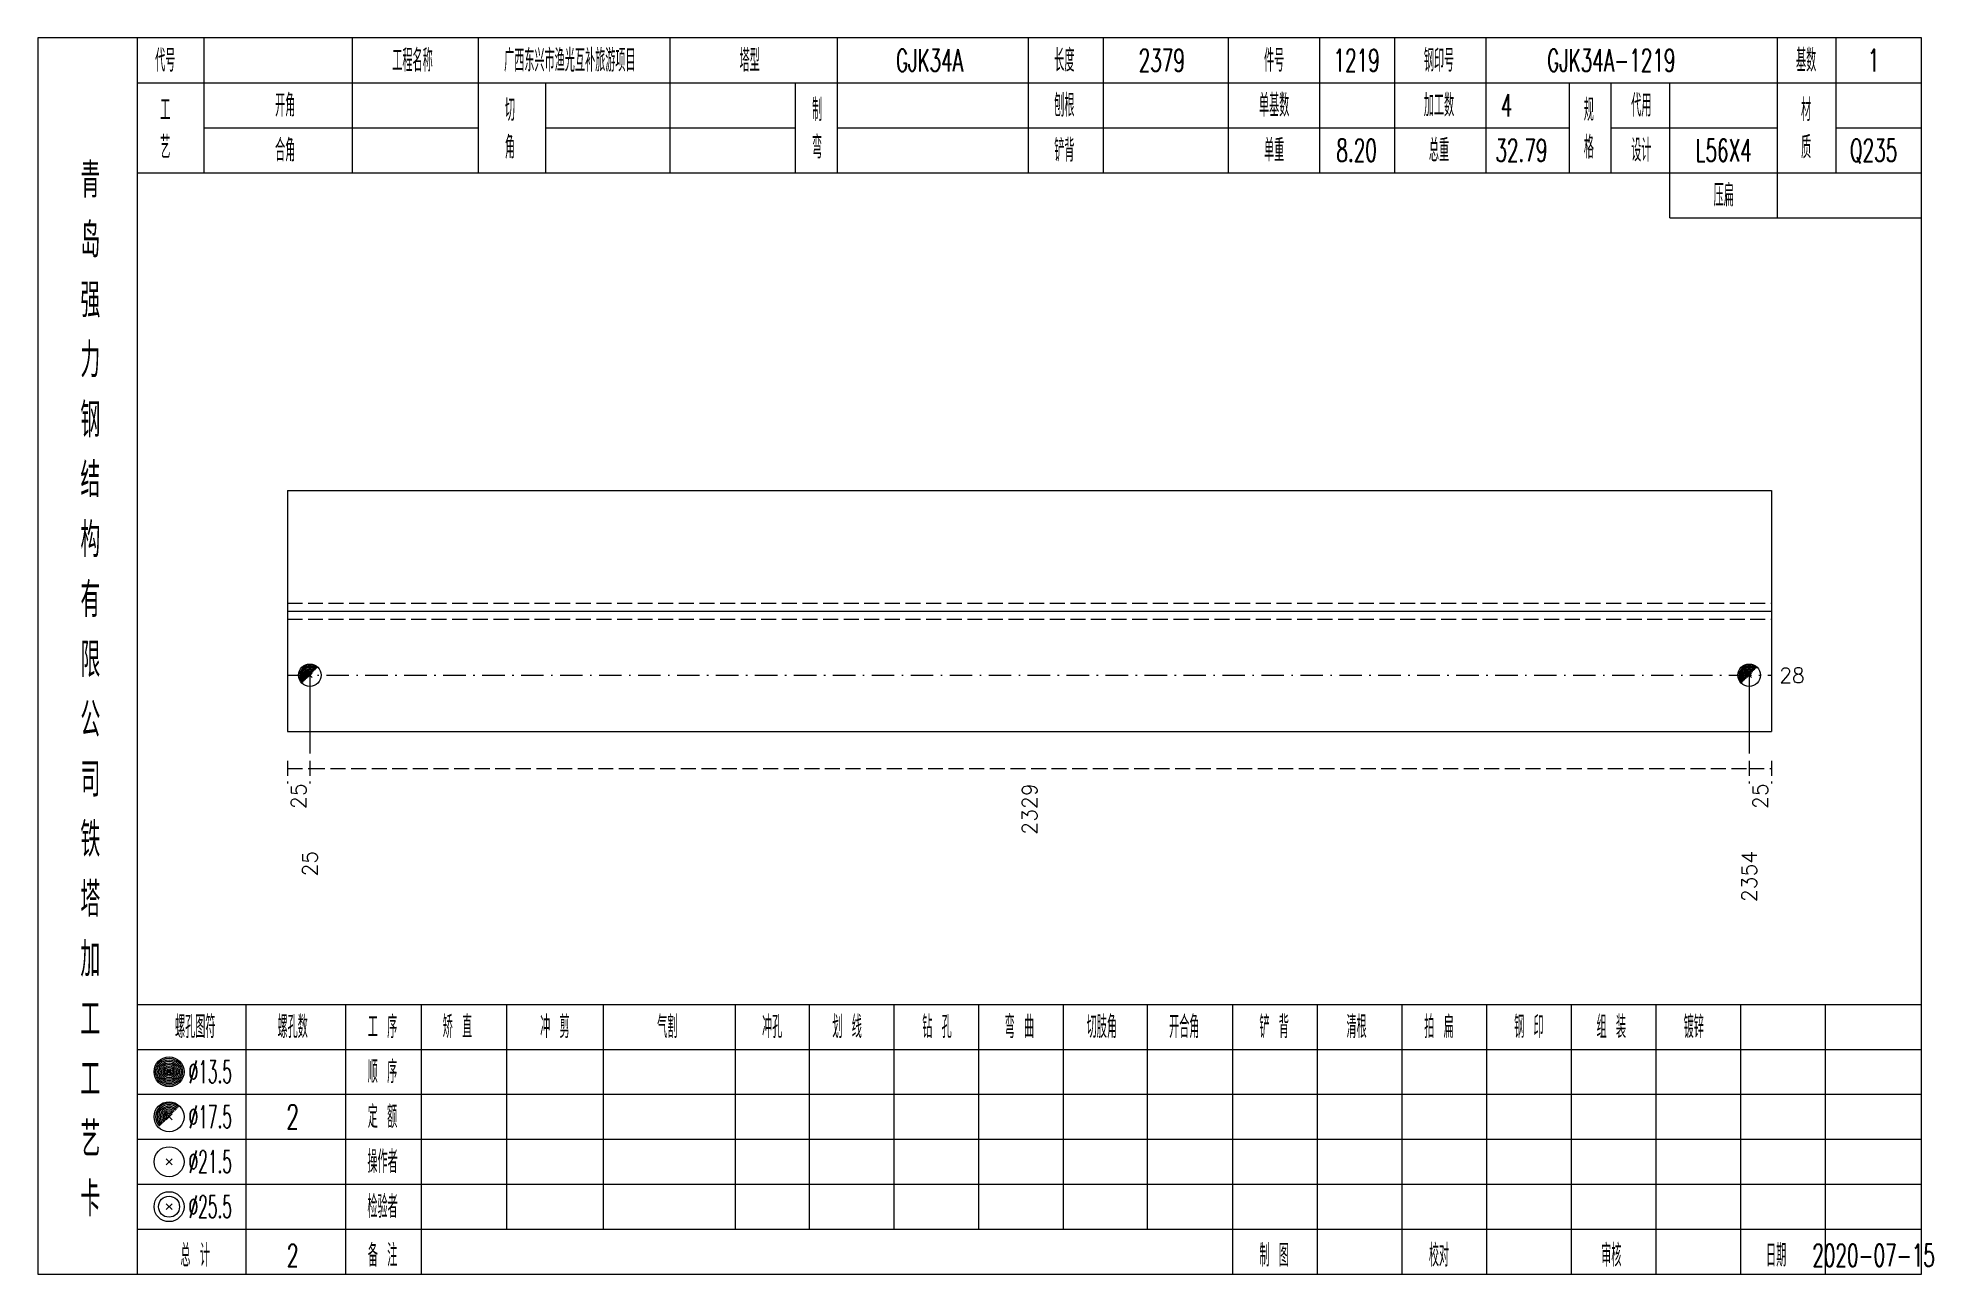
# Model space of a CAD drawing. Extents: x 0 to 2606, y -377 to 6479.
# Drawn here: x 261.4 to 514.3, y 1050 to 1215 of the extents above; entities that cross this region are included whole.
import ezdxf
from ezdxf.enums import TextEntityAlignment as Align

# ---------------------------------------------------------------- set-up
doc = ezdxf.new("R2010")
doc.units = 0
doc.header["$MEASUREMENT"] = 0
doc.linetypes.add('一点画线', pattern=[5.2, 3, -1, 0.2, -1])
doc.linetypes.add('虚线', pattern=[2.75, 2, -0.75])
doc.layers.get('0').update_dxf_attribs({"linetype": 'CONTINUOUS', "lineweight": 25})
doc.layers.add('1', color=7, linetype='CONTINUOUS', lineweight=25)
doc.layers.add('4', color=7, linetype='CONTINUOUS', lineweight=25)
doc.styles.get("Standard").update_dxf_attribs({"font": 'simplex.shx', "width": 0.7, "height": 3, "bigfont": 'gbhzfs.shx'})

msp = doc.modelspace()

# ---------------------------------------------------------------- texts
at = {"color": 7, "linetype": 'Continuous', "lineweight": 13}
msp.add_text('28', height=2, dxfattribs=at).set_placement((493.8, 1129.93), align=Align.MIDDLE_LEFT)
at = {"color": 8, "linetype": 'Continuous', "lineweight": 9}
for s, p in [('25', (296.2, 1115.5)), ('2329', (393.75, 1115.5)), ('25', (491.3, 1115.5))]:
    msp.add_text(s, height=2, rotation=90, dxfattribs=at).set_placement(p, align=Align.MIDDLE_RIGHT)
at = {"layer": '1', "color": 7, "linetype": 'Continuous', "lineweight": 13}
for s, p in [('25', (297.7, 1106.5)), ('2354', (489.8, 1106.5))]:
    msp.add_text(s, height=2, rotation=90, dxfattribs=at).set_placement(p, align=Align.MIDDLE_RIGHT)
at = {"layer": '4', "color": 1, "linetype": 'Continuous', "lineweight": 13}
for s, height, width, p in [('代号', 3, 0.6, (278.4, 1212)), ('工程名称', 3, 0.6, (311.4, 1212)), ('广西东兴市渔光互补旅游项目', 3, 0.6, (332.4, 1212)), ('塔型', 3, 0.6, (356.4, 1212)), ('GJK34A', 3, 0.6, (380.4, 1212)), ('长度', 3, 0.6, (398.4, 1212)), ('2379', 3, 0.6, (411.4, 1212)), ('件号', 3, 0.6, (426.4, 1212)), ('1219', 3, 0.6, (437.4, 1212)), ('钢印号', 3, 0.6, (448.4, 1212)), ('GJK34A-1219', 3, 0.6, (471.4, 1212)), ('基数', 3, 0.6, (497.4, 1212)), ('1', 3, 0.6, (506.4, 1212)), ('工', 3, 0.6, (278.4, 1205.4)), ('开角', 3, 0.6, (294.4, 1206)), ('切', 3, 0.6, (324.4, 1205.4)), ('制', 3, 0.6, (365.4, 1205.4)), ('刨根', 3, 0.6, (398.4, 1206)), ('单基数', 3, 0.6, (426.4, 1206)), ('加工数', 3, 0.6, (448.4, 1206)), ('4', 3, 0.6, (457.4, 1206)), ('规', 3, 0.6, (468.4, 1205.4)), ('代用', 3, 0.6, (475.4, 1206)), ('材', 3, 0.6, (497.4, 1205.4)), ('艺', 3, 0.6, (278.4, 1200.4)), ('合角', 3, 0.6, (294.4, 1200)), ('角', 3, 0.6, (324.4, 1200.4)), ('弯', 3, 0.6, (365.4, 1200.4)), ('铲背', 3, 0.6, (398.4, 1200)), ('单重', 3, 0.6, (426.4, 1200)), ('8.20', 3, 0.6, (437.4, 1200)), ('总重', 3, 0.6, (448.4, 1200)), ('32.79', 3, 0.6, (459.4, 1200)), ('格', 3, 0.6, (468.4, 1200.4)), ('设计', 3, 0.6, (475.4, 1200)), ('L56X4', 3, 0.6, (486.4, 1200)), ('质', 3, 0.6, (497.4, 1200.4)), ('Q235', 3, 0.6, (506.4, 1200)), ('青', 4.6, 0.8, (268.4, 1196)), ('压扁', 3, 0.6, (486.4, 1194)), ('岛', 4.6, 0.8, (268.4, 1188)), ('强', 4.6, 0.8, (268.4, 1180)), ('力', 4.6, 0.8, (268.4, 1172)), ('钢', 4.6, 0.8, (268.4, 1164)), ('结', 4.6, 0.8, (268.4, 1156)), ('构', 4.6, 0.8, (268.4, 1148)), ('有', 4.6, 0.8, (268.4, 1140)), ('限', 4.6, 0.8, (268.4, 1132)), ('公', 4.6, 0.8, (268.4, 1124)), ('司', 4.6, 0.8, (268.4, 1116)), ('铁', 4.6, 0.8, (268.4, 1108)), ('塔', 4.6, 0.8, (268.4, 1100)), ('加', 4.6, 0.8, (268.4, 1092)), ('工', 4.6, 0.8, (268.4, 1084)), ('螺孔图符', 3, 0.6, (282.4, 1083)), ('螺孔数', 3, 0.6, (295.4, 1083)), ('工 序', 3, 0.6, (307.4, 1083)), ('矫 直', 3, 0.6, (317.4, 1083)), ('冲 剪', 3, 0.6, (330.4, 1083)), ('气割', 3, 0.6, (345.4, 1083)), ('冲孔', 3, 0.6, (359.4, 1083)), ('划 线', 3, 0.6, (369.4, 1083)), ('钻 孔', 3, 0.6, (381.4, 1083)), ('弯 曲', 3, 0.6, (392.4, 1083)), ('切肢角', 3, 0.6, (403.4, 1083)), ('开合角', 3, 0.6, (414.4, 1083)), ('铲 背', 3, 0.6, (426.4, 1083)), ('清根', 3, 0.6, (437.4, 1083)), ('拍 扁', 3, 0.6, (448.4, 1083)), ('钢 印', 3, 0.6, (460.4, 1083)), ('组 装', 3, 0.6, (471.4, 1083)), ('镀锌', 3, 0.6, (482.4, 1083)), ('工', 4.6, 0.8, (268.4, 1076)), ('%%C13.5', 3, 0.5, (284.4, 1077)), ('顺 序', 3, 0.6, (307.4, 1077)), ('%%C17.5', 3, 0.5, (284.4, 1071)), ('2', 3.2, 0.6, (295.4, 1071)), ('定 额', 3, 0.6, (307.4, 1071)), ('艺', 4.6, 0.8, (268.4, 1068)), ('%%C21.5', 3, 0.5, (284.4, 1065)), ('操作者', 3, 0.6, (307.4, 1065)), ('卡', 4.6, 0.8, (268.4, 1060)), ('%%C25.5', 3, 0.5, (284.4, 1059)), ('检验者', 3, 0.6, (307.4, 1059)), ('总 计', 3, 0.6, (282.4, 1052.5)), ('2', 3, 0.6, (295.4, 1052.5)), ('备 注', 3, 0.6, (307.4, 1052.5)), ('制 图', 3, 0.6, (426.4, 1052.5)), ('校对', 3, 0.6, (448.4, 1052.5)), ('审核', 3, 0.6, (471.4, 1052.5)), ('日期', 3, 0.6, (493.4, 1052.5)), ('2020-07-15', 3, 0.6, (506.4, 1052.5))]:
    msp.add_text(s, height=height, dxfattribs=dict(at, width=width)).set_placement(p, align=Align.MIDDLE_CENTER)

# ---------------------------------------------------------------- linework, layer by layer
at = {"color": 7, "linetype": 'Continuous', "lineweight": 18}
for p, q in [((294.7, 1154.57), (294.7, 1122.43)), ((294.7, 1154.57), (492.8, 1154.57)), ((492.8, 1154.57), (492.8, 1122.43)), ((294.7, 1138.5), (492.8, 1138.5))]:
    msp.add_line(p, q, dxfattribs=at)
at = {"color": 1, "linetype": '虚线', "lineweight": 18}
for p, q in [((294.7, 1139.57), (492.8, 1139.57)), ((294.7, 1137.43), (492.8, 1137.43))]:
    msp.add_line(p, q, dxfattribs=at)
at = {"color": 3, "linetype": '一点画线', "lineweight": 13}
msp.add_line((294.7, 1129.93), (492.8, 1129.93), dxfattribs=at)
at = {"color": 7, "linetype": 'Continuous', "lineweight": 13}
for p, q in [((297.7, 1129.93), (297.7, 1119.5)), ((489.8, 1129.93), (489.8, 1119.5))]:
    msp.add_line(p, q, dxfattribs=at)
at = {"color": 8, "linetype": '虚线', "lineweight": 9}
for p, q in [((294.7, 1118.5), (294.7, 1115.5)), ((297.7, 1118.5), (297.7, 1115.5)), ((297.7, 1118.5), (297.7, 1115.5)), ((489.8, 1118.5), (489.8, 1115.5)), ((489.8, 1118.5), (489.8, 1115.5)), ((492.8, 1118.5), (492.8, 1115.5)), ((294.7, 1117.5), (297.7, 1117.5)), ((297.7, 1117.5), (489.8, 1117.5)), ((489.8, 1117.5), (492.8, 1117.5))]:
    msp.add_line(p, q, dxfattribs=at)
at = {"layer": '1', "color": 7, "linetype": 'Continuous', "lineweight": 0}
for p, q in [((297.4, 1129.63), (298, 1130.23)), ((297.4, 1130.23), (298, 1129.63)), ((489.5, 1129.63), (490.1, 1130.23)), ((489.5, 1130.23), (490.1, 1129.63))]:
    msp.add_line(p, q, dxfattribs=at)
at = {"layer": '1', "color": 7, "linetype": 'Continuous', "lineweight": 18}
msp.add_line((294.7, 1122.43), (492.8, 1122.43), dxfattribs=at)
at = {"layer": '1', "color": 7, "linetype": 'Continuous', "lineweight": 13}
for centre in [(297.7, 1129.93), (489.8, 1129.93)]:
    msp.add_circle(centre, 1.5, dxfattribs=at)
for centre, radius in [((297.7, 1129.93), 1.35), ((297.7, 1129.93), 1.2), ((297.7, 1129.93), 1.05), ((297.7, 1129.93), 0.9), ((297.7, 1129.93), 0.75), ((489.8, 1129.93), 1.35), ((489.8, 1129.93), 1.2), ((489.8, 1129.93), 1.05), ((489.8, 1129.93), 0.9), ((489.8, 1129.93), 0.75), ((297.7, 1129.93), 0.6), ((297.7, 1129.93), 0.45), ((297.7, 1129.93), 0.3), ((297.7, 1129.93), 0.15), ((489.8, 1129.93), 0.6), ((489.8, 1129.93), 0.45), ((489.8, 1129.93), 0.3), ((489.8, 1129.93), 0.15)]:
    msp.add_arc(centre, radius, 45, 225, dxfattribs=at)
at = {"layer": '4', "color": 1, "linetype": 'Continuous', "lineweight": 18}
for p, q in [((274.7, 1050), (274.7, 1215)), ((283.6, 1197), (283.6, 1215)), ((303.4, 1197), (303.4, 1215)), ((320.2, 1197), (320.2, 1215)), ((345.8, 1197), (345.8, 1215)), ((368.1, 1197), (368.1, 1215)), ((393.6, 1197), (393.6, 1215)), ((403.6, 1197), (403.6, 1215)), ((420.3, 1197), (420.3, 1215)), ((432.5, 1197), (432.5, 1215)), ((442.5, 1197), (442.5, 1215)), ((454.7, 1197), (454.7, 1215)), ((493.6, 1191), (493.6, 1215)), ((501.4, 1197), (501.4, 1215)), ((274.7, 1209), (512.8, 1209)), ((329.2, 1197), (329.2, 1209)), ((362.5, 1197), (362.5, 1209)), ((465.8, 1197), (465.8, 1209)), ((471.4, 1197), (471.4, 1209)), ((479.2, 1191), (479.2, 1209)), ((283.6, 1203), (320.2, 1203)), ((329.2, 1203), (362.5, 1203)), ((368.1, 1203), (465.8, 1203)), ((471.4, 1203), (493.6, 1203)), ((501.4, 1203), (512.8, 1203)), ((274.7, 1197), (512.8, 1197)), ((479.2, 1191), (512.8, 1191)), ((274.7, 1086), (512.8, 1086)), ((289.2, 1050), (289.2, 1086)), ((302.5, 1050), (302.5, 1086)), ((312.6, 1050), (312.6, 1086)), ((324, 1056), (324, 1086)), ((336.9, 1056), (336.9, 1086)), ((354.5, 1056), (354.5, 1086)), ((364.4, 1056), (364.4, 1086)), ((375.7, 1056), (375.7, 1086)), ((387, 1056), (387, 1086)), ((398.3, 1056), (398.3, 1086)), ((409.5, 1056), (409.5, 1086)), ((420.9, 1056), (420.9, 1086)), ((432.2, 1056), (432.2, 1086)), ((443.5, 1056), (443.5, 1086)), ((454.8, 1056), (454.8, 1086)), ((466.1, 1056), (466.1, 1086)), ((477.4, 1056), (477.4, 1086)), ((488.7, 1056), (488.7, 1086)), ((500, 1056), (500, 1086)), ((274.7, 1080), (512.8, 1080)), ((274.7, 1074), (512.8, 1074)), ((274.7, 1068), (512.8, 1068)), ((274.7, 1062), (512.8, 1062)), ((274.7, 1056), (512.8, 1056)), ((420.9, 1050), (420.9, 1056)), ((432.2, 1050), (432.2, 1056)), ((443.5, 1050), (443.5, 1056)), ((454.8, 1050), (454.8, 1056)), ((466.1, 1050), (466.1, 1056)), ((477.4, 1050), (477.4, 1056)), ((488.7, 1050), (488.7, 1056)), ((500, 1050), (500, 1056))]:
    msp.add_line(p, q, dxfattribs=at)
at = {"layer": '4', "color": 7, "linetype": 'Continuous', "lineweight": 13}
for p, q in [((278.7, 1076.8), (279.1, 1077.2)), ((279.1, 1076.8), (278.7, 1077.2)), ((278.5, 1064.6), (279.3, 1065.4)), ((279.3, 1064.6), (278.5, 1065.4)), ((278.5, 1058.6), (279.3, 1059.4)), ((279.3, 1058.6), (278.5, 1059.4))]:
    msp.add_line(p, q, dxfattribs=at)
at = {"layer": '4', "color": 7, "linetype": 'Continuous', "lineweight": 0}
for p, q in [((278.5, 1070.6), (279.3, 1071.4)), ((278.5, 1071.4), (279.3, 1070.6))]:
    msp.add_line(p, q, dxfattribs=at)
at = {"layer": '4', "color": 1, "linetype": 'Continuous', "lineweight": 18}
msp.add_lwpolyline([(261.4, 1215), (261.4, 1050), (512.8, 1050), (512.8, 1215)], close=True, dxfattribs=at)
at = {"layer": '4', "color": 7, "linetype": 'Continuous', "lineweight": 13}
for centre, radius in [((278.9, 1077), 2), ((278.9, 1077), 1.8), ((278.9, 1077), 1.6), ((278.9, 1077), 1.4), ((278.9, 1077), 1.2), ((278.9, 1077), 1), ((278.9, 1077), 0.8), ((278.9, 1077), 0.6), ((278.9, 1077), 0.4), ((278.9, 1077), 0.2), ((278.9, 1071), 2), ((278.9, 1065), 2), ((278.9, 1059), 2), ((278.9, 1059), 1.4)]:
    msp.add_circle(centre, radius, dxfattribs=at)
for radius in [1.8, 1.6, 1.4, 1.2, 1, 0.8, 0.6, 0.4, 0.2]:
    msp.add_arc((278.9, 1071), radius, 45, 225, dxfattribs=at)

msp.set_redraw_order([(e.dxf.handle, doc.entitydb.next_handle()) for e in msp.query("TEXT MTEXT ATTDEF DIMENSION ARC_DIMENSION")])  # texts and dimensions are drawn at this point

doc.saveas('drawing.dxf')
